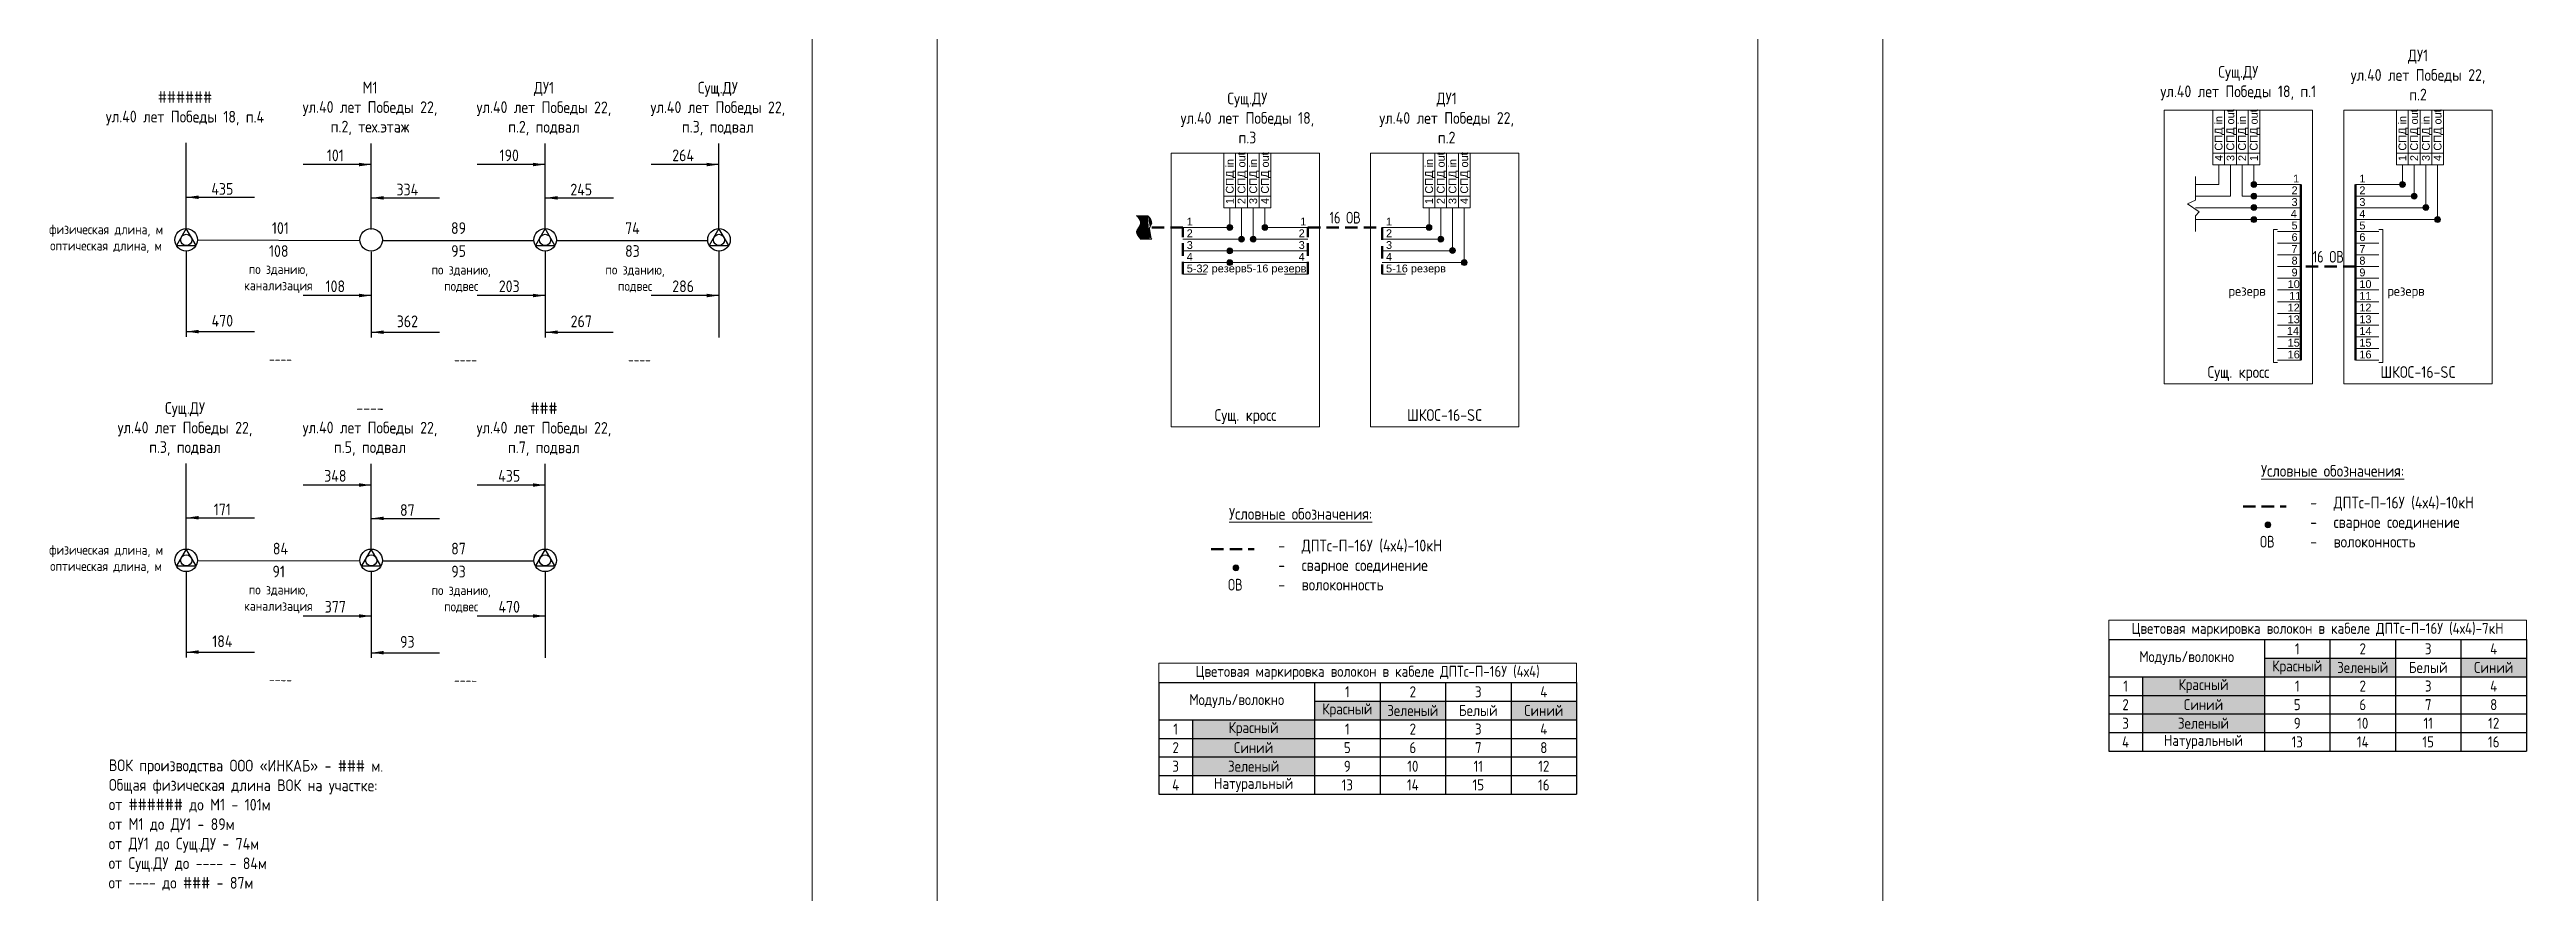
# Model space of a CAD drawing. Header units: millimetres. Extents: x -6680 to 6456, y 1671 to 6150.
# Drawn here: x -2964 to -2330, y 5573 to 5789 of the extents above; entities that cross this region are included whole.
import ezdxf
from ezdxf.enums import TextEntityAlignment as Align

# ---------------------------------------------------------------- set-up
doc = ezdxf.new("R2010")
doc.units = ezdxf.units.MM
doc.linetypes.add('HIDDEN2', pattern=[4.7625, 3.175, -1.5875])
doc.layers.add('ВЭ', color=1, linetype='Continuous')
doc.styles.get("Standard").update_dxf_attribs({"font": 'arial.ttf'})
doc.styles.add('мой', font='GOST_Common.ttf', dxfattribs={"width": 0.9, "height": 3})

msp = doc.modelspace()

# ---------------------------------------------------------------- texts
for s, p in [('СПД in', (-2408.05, 5762.64)), ('СПД out', (-2405.05, 5762.64)), ('СПД in', (-2402.05, 5762.64)), ('СПД out', (-2399.05, 5762.64)), ('СПД in', (-2361, 5762.64)), ('СПД out', (-2358, 5762.64)), ('СПД in', (-2355, 5762.64)), ('СПД out', (-2352, 5762.64)), ('СПД in', (-2661.12, 5751.64)), ('СПД out', (-2658.12, 5751.64)), ('СПД in', (-2655.12, 5751.64)), ('СПД out', (-2652.12, 5751.64)), ('СПД in', (-2610.12, 5751.64)), ('СПД out', (-2607.12, 5751.64)), ('СПД in', (-2604.12, 5751.64)), ('СПД out', (-2601.12, 5751.64)), ('4', (-2408, 5759.98)), ('3', (-2405, 5759.98)), ('2', (-2402, 5759.98)), ('1', (-2399, 5759.98)), ('1', (-2361, 5759.98)), ('2', (-2358, 5759.98)), ('3', (-2355, 5759.98)), ('4', (-2352, 5759.98)), ('1', (-2661.12, 5748.98)), ('2', (-2658.12, 5748.98)), ('3', (-2655.12, 5748.98)), ('4', (-2652.12, 5748.98)), ('1', (-2610.12, 5748.98)), ('2', (-2607.12, 5748.98)), ('3', (-2604.12, 5748.98)), ('4', (-2601.12, 5748.98))]:
    msp.add_text(s, height=2, rotation=90).set_placement(p)
for s, p in [('1', (-2389.98, 5754.5)), ('1', (-2373.02, 5754.5)), ('3', (-2390.38, 5748.5)), ('2', (-2390.38, 5751.5)), ('3', (-2373.02, 5748.5)), ('2', (-2373.02, 5751.5)), ('1', (-2673.14, 5743.5)), ('1', (-2644.09, 5743.5)), ('1', (-2622.14, 5743.5)), ('4', (-2390.58, 5745.5)), ('5', (-2390.38, 5742.5)), ('4', (-2373.02, 5745.5)), ('5', (-2373.02, 5742.5)), ('3', (-2673.14, 5737.5)), ('2', (-2673.14, 5740.5)), ('3', (-2644.49, 5737.5)), ('2', (-2644.49, 5740.5)), ('3', (-2622.14, 5737.5)), ('2', (-2622.14, 5740.5)), ('7', (-2390.4, 5736.5)), ('6', (-2390.38, 5739.5)), ('6', (-2373.02, 5739.5)), ('7', (-2373.02, 5736.5)), ('4', (-2673.14, 5734.5)), ('5-32 резерв', (-2673.14, 5731.5)), ('4', (-2644.49, 5734.5)), ('4', (-2622.14, 5734.5)), ('5-16 резерв', (-2622.14, 5731.5)), ('8', (-2390.38, 5733.5)), ('9', (-2390.38, 5730.5)), ('8', (-2373.02, 5733.5)), ('9', (-2373.02, 5730.5)), ('10', (-2391.38, 5727.5)), ('11', (-2390.98, 5724.5)), ('10', (-2373.02, 5727.5)), ('11', (-2373.02, 5724.5)), ('12', (-2391.38, 5721.5)), ('13', (-2391.38, 5718.5)), ('12', (-2373.02, 5721.5)), ('13', (-2373.02, 5718.5)), ('14', (-2391.58, 5715.5)), ('15', (-2391.38, 5712.5)), ('14', (-2373.02, 5715.5)), ('15', (-2373.02, 5712.5)), ('16', (-2391.38, 5709.5)), ('16', (-2373.02, 5709.5))]:
    msp.add_text(s, height=2).set_placement(p)
at = {"color": 7, "style": 'мой', "width": 0.9}
for s, p in [('101', (-2905.1, 5742.83)), ('89', (-2859.52, 5742.83)), ('74', (-2815.01, 5742.83)), ('108', (-2905.53, 5736.96)), ('95', (-2859.51, 5736.96)), ('83', (-2815.01, 5736.96)), ('84', (-2905.1, 5660.83)), ('87', (-2859.52, 5660.83)), ('91', (-2905.53, 5654.96)), ('93', (-2859.51, 5654.96))]:
    msp.add_text(s, height=3, rotation=359.86157, dxfattribs=at).set_placement(p, align=Align.MIDDLE)
msp.add_text('5-16 резерв', height=2).set_placement((-2642.49, 5731.5), align=Align.RIGHT)
at = {"color": 7, "linetype": 'Continuous', "lineweight": 15, "style": 'мой'}
for p in [(-2406.51, 5725.5), (-2365.86, 5725.5)]:
    msp.add_text('резерв', height=2.5, dxfattribs=at).set_placement(p)
at = {"style": 'мой', "width": 0.9}
for s, p in [('Сущ. кросс', (-2404, 5706)), ('ШКОС-16-SC', (-2358, 5706)), ('Сущ. кросс', (-2658.12, 5695)), ('ШКОС-16-SC', (-2607.12, 5695))]:
    msp.add_text(s, height=3, dxfattribs=at).set_placement(p, align=Align.MIDDLE_CENTER)
at = {"color": 7, "linetype": 'Continuous', "lineweight": 15, "char_height": 3, "style": 'мой'}
for s, insert, width, attachment_point in [('ДУ1\\Pул.40 лет Победы 22, п.2', (-2358, 5775.5), 38, 8), ('Сущ.ДУ\\Pул.40 лет Победы 18, п.1', (-2404, 5775.5), 38, 8), ('Сущ.ДУ\\Pул.40 лет Победы 18, п.3', (-2657.62, 5764.5), 38, 8), ('ДУ1\\Pул.40 лет Победы 22, п.2', (-2606.62, 5764.5), 38, 8), ('{\\LУсловные обозначения:}', (-2398.19, 5682.23), 39.385, 1), ('{\\LУсловные обозначения:}', (-2662.31, 5671.23), 39.385, 1)]:
    msp.add_mtext(s, dxfattribs=dict(at, insert=insert, width=width, attachment_point=attachment_point))
at = {"color": 7, "attachment_point": 5, "style": 'мой'}
for s, width, insert, char_height, rotation in [('######\\Pул.40 лет Победы 18, п.4', 40.3926, (-2929.52, 5773.44), 3, 359.86157), ('М1\\Pул.40 лет Победы 22, п.2, тех.этаж', 40.397, (-2882.17, 5773.44), 3, 359.86157), ('ДУ1\\Pул.40 лет Победы 22, п.2, подвал', 41.2726, (-2837.66, 5773.4), 3, 359.86157), ('Сущ.ДУ\\Pул.40 лет Победы 22, п.3, подвал', 41.2726, (-2793.15, 5773.4), 3, 359.86157), ('физическая длина, м\\Pоптическая длина, м', 53.5734, (-2949.72, 5740.13), 2.5, 359.86157), ('{\\W0.8;16 ОВ\\P }', 12.199, (-2632.62, 5743), 3, 359.86157), ('по зданию, канализация', 18.5294, (-2905.62, 5729.9), 2.5, 359.86157), ('по зданию, подвес', 18.5294, (-2858.84, 5729.9), 2.5, 359.86157), ('по зданию, подвес', 18.5294, (-2814.34, 5729.9), 2.5, 359.86157), ('{\\W0.8;16 ОВ\\P }', 12.199, (-2381, 5733), 3, 359.86157), (' ----', 47.2419, (-2905.76, 5709.29), 2.5, 359.86157), (' ----', 32.6815, (-2858.41, 5709.14), 2.5, 359.86157), (' ----', 32.6815, (-2813.9, 5709.14), 2.5, 359.86157), ('Сущ.ДУ\\Pул.40 лет Победы 22, п.3, подвал', 40.3926, (-2929.52, 5691.44), 3, 359.86157), ('----\\Pул.40 лет Победы 22, п.5, подвал', 40.397, (-2882.17, 5691.44), 3, 359.86157), ('###\\Pул.40 лет Победы 22, п.7, подвал', 41.2726, (-2837.66, 5691.4), 3, 359.86157), ('физическая длина, м\\Pоптическая длина, м', 53.5734, (-2949.72, 5658.13), 2.5, 359.86157), ('{\\W0.8;ОВ\\P }', 12.199, (-2396.59, 5660.09), 3, 0.13843), ('по зданию, канализация', 18.5294, (-2905.62, 5647.9), 2.5, 359.86157), ('по зданию, подвес', 18.5294, (-2858.84, 5647.9), 2.5, 359.86157), ('{\\W0.8;ОВ\\P }', 12.199, (-2660.71, 5649.09), 3, 0.13843), (' ----', 47.2419, (-2905.76, 5627.29), 2.5, 359.86157), (' ----', 32.6815, (-2858.41, 5627.14), 2.5, 359.86157)]:
    msp.add_mtext_dynamic_manual_height_columns(s, width=width, gutter_width=12.5, heights=[0], dxfattribs=dict(at, insert=insert, char_height=char_height, rotation=rotation))
at = {"char_height": 3, "attachment_point": 5, "style": 'мой'}
for s, heights, insert, rotation in [('101 ', [0], (-2891.05, 5761.44), 359.86157), ('190', [0], (-2846.54, 5761.44), 359.86157), ('264', [0], (-2802.03, 5761.44), 359.86157), ('334', [0], (-2872.61, 5752.69), 0.12866), ('245', [0], (-2828.1, 5752.69), 0.12866), ('108', [0], (-2891.05, 5727.94), 359.86157), ('203', [3], (-2846.54, 5727.94), 359.86157), ('286', [3], (-2802.03, 5727.94), 359.86157), ('470', [0], (-2919.96, 5719.12), 0.12866), ('362', [0], (-2872.61, 5718.97), 0.12866), ('267', [0], (-2828.1, 5718.97), 0.12866), ('348', [0], (-2891.05, 5679.44), 359.86157), ('435', [0], (-2846.54, 5679.44), 359.86157), ('87', [0], (-2872.61, 5670.69), 0.12866), ('377', [0], (-2891.05, 5645.94), 359.86157), ('470', [3], (-2846.54, 5645.94), 359.86157), ('184', [0], (-2919.96, 5637.12), 0.12866), ('93', [0], (-2872.61, 5636.97), 0.12866)]:
    msp.add_mtext_dynamic_manual_height_columns(s, width=18.5294, gutter_width=12.5, heights=heights, dxfattribs=dict(at, insert=insert, rotation=rotation))
at = {"char_height": 3, "width": 49.5589, "attachment_point": 5, "rotation": 0.12866, "style": 'мой'}
for s, insert in [('435', (-2919.96, 5752.85)), ('171', (-2919.96, 5670.85))]:
    msp.add_mtext(s, dxfattribs=dict(at, insert=insert))
at = {"color": 7, "char_height": 3, "width": 64.0347, "attachment_point": 1, "style": 'мой'}
for insert in [(-2385.62, 5674.11), (-2649.73, 5663.11)]:
    msp.add_mtext('\\pi-12,l12,t6;-^IДПТс-П-16У (4х4)-10кН\\P-^Iсварное соединение\\P-^Iволоконность', dxfattribs=dict(at, insert=insert))
at = {"color": 7, "insert": (-2949, 5606.89), "char_height": 3, "width": 119.8719, "attachment_point": 1, "rotation": 359.86157, "style": 'мой'}
msp.add_mtext('ВОК производства ООО «ИНКАБ» - ### м.^JОбщая физическая длина ВОК на участке:\\Pот ###### до М1 - 101м\\Pот М1 до ДУ1 - 89м\\Pот ДУ1 до Сущ.ДУ - 74м\\Pот Сущ.ДУ до ---- - 84м\\Pот ---- до ### - 87м', dxfattribs=at)

# ---------------------------------------------------------------- blocks, each defined once
blk = doc.blocks.new('Сварка')
at = {"linetype": 'Continuous', "lineweight": 30, "true_color": 0xffffff}
h = blk.add_hatch(color=7, dxfattribs=at)
h.dxf.hatch_style = 1
h.paths.add_polyline_path([(1, 0, 1), (-1, 0, 1)])
at = {"color": 7, "linetype": 'Continuous', "lineweight": 20}
blk.add_circle((0, 0), 1, dxfattribs=at)
blk = doc.blocks.new('*T175')
at = {"color": 0, "linetype": 'ByBlock', "lineweight": -2, "transparency": 16777216}
blk.add_line((0, -4.95), (106.91, -4.95), dxfattribs=at)
at = {"linetype": 'ByBlock', "lineweight": -2, "transparency": 16777216}
for p, q in [((0, -4.95), (0, -33.53)), ((39.87, -4.95), (39.87, -33.53)), ((56.63, -4.95), (56.63, -33.53)), ((73.39, -4.95), (73.39, -33.53)), ((90.15, -4.95), (90.15, -33.53)), ((106.91, -4.95), (106.91, -33.53)), ((39.87, -9.71), (106.91, -9.71)), ((0, -14.48), (106.91, -14.48)), ((8.65, -14.48), (8.65, -33.53)), ((0, -19.24), (106.91, -19.24)), ((0, -24), (106.91, -24)), ((0, -28.77), (106.91, -28.77)), ((0, -33.53), (106.91, -33.53))]:
    blk.add_line(p, q, dxfattribs=at)
at = {"color": 1, "linetype": 'Continuous', "true_color": 0xff0000, "transparency": 16777216}
for points in [[(39.87, -9.71), (39.87, -14.48), (56.63, -9.71), (56.63, -14.48)], [(8.65, -14.48), (8.65, -19.24), (39.87, -14.48), (39.87, -19.24)]]:
    blk.add_solid(points, dxfattribs=at)
at = {"color": 3, "linetype": 'Continuous', "true_color": 0x00ff00, "transparency": 16777216}
for points in [[(56.63, -9.71), (56.63, -14.48), (73.39, -9.71), (73.39, -14.48)], [(8.65, -24), (8.65, -28.77), (39.87, -24), (39.87, -28.77)]]:
    blk.add_solid(points, dxfattribs=at)
at = {"color": 150, "linetype": 'Continuous', "true_color": 0x3399ff, "transparency": 16777216}
for points in [[(90.15, -9.71), (90.15, -14.48), (106.91, -9.71), (106.91, -14.48)], [(8.65, -19.24), (8.65, -24), (39.87, -19.24), (39.87, -24)]]:
    blk.add_solid(points, dxfattribs=at)
at = {"layer": 'Defpoints', "color": 8, "linetype": 'ByBlock', "lineweight": 0, "transparency": 16777216}
for p, q in [((0, 0), (106.91, 0)), ((0, 0), (0, -4.95)), ((106.91, 0), (106.91, -4.95))]:
    blk.add_line(p, q, dxfattribs=at)
at = {"color": 0, "linetype": 'Continuous', "lineweight": 15, "transparency": 16777216, "char_height": 2.8222, "attachment_point": 5, "style": 'мой'}
for s, insert, width in [('Цветовая маркировка волокон в кабеле ДПТс-П-16У (4х4)', (53.46, -2.48), 103.9133), ('{\\fGOST Common|b0|i0|c0;1', (48.25, -7.33), 13.7606), ('{\\fGOST Common|b0|i0|c0;2', (65.01, -7.33), 13.7606), ('{\\fGOST Common|b0|i0|c0;3', (81.77, -7.33), 13.7606), ('{\\fGOST Common|b0|i0|c0;4', (98.53, -7.33), 13.7606), ('{\\fGOST Common|b0|i0|c0;Модуль/волокно', (19.94, -9.71), 36.8711), ('{\\fGOST Common|b0|i0|c0;Красный', (48.25, -12.1), 13.7606), ('{\\fGOST Common|b0|i0|c0;Зеленый', (65.01, -12.1), 13.7606), ('{\\fGOST Common|b0|i0|c0;Белый', (81.77, -12.1), 13.7606), ('{\\fGOST Common|b0|i0|c0;Синий', (98.53, -12.1), 13.7606), ('{\\fGOST Common|b0|i0|c0;1', (4.32, -16.86), 5.6467), ('{\\fGOST Common|b0|i0|c0;Красный', (24.26, -16.86), 28.2244), ('{\\fGOST Common|b0|i0|c0;1', (48.25, -16.86), 13.7606), ('{\\fGOST Common|b0|i0|c0;2', (65.01, -16.86), 13.7606), ('{\\fGOST Common|b0|i0|c0;3', (81.77, -16.86), 13.7606), ('{\\fGOST Common|b0|i0|c0;4', (98.53, -16.86), 13.7606), ('{\\fGOST Common|b0|i0|c0;3', (4.32, -26.38), 5.6467), ('{\\fGOST Common|b0|i0|c0;2', (4.32, -21.62), 5.6467), ('{\\fGOST Common|b0|i0|c0;Зеленый', (24.26, -26.38), 28.2244), ('{\\fGOST Common|b0|i0|c0;Синий', (24.26, -21.62), 28.2244), ('{\\fGOST Common|b0|i0|c0;9', (48.25, -26.38), 13.7606), ('{\\fGOST Common|b0|i0|c0;5', (48.25, -21.62), 13.7606), ('{\\fGOST Common|b0|i0|c0;10', (65.01, -26.38), 13.7606), ('{\\fGOST Common|b0|i0|c0;6', (65.01, -21.62), 13.7606), ('{\\fGOST Common|b0|i0|c0;11', (81.77, -26.38), 13.7606), ('{\\fGOST Common|b0|i0|c0;7', (81.77, -21.62), 13.7606), ('{\\fGOST Common|b0|i0|c0;12', (98.53, -26.38), 13.7606), ('{\\fGOST Common|b0|i0|c0;8', (98.53, -21.62), 13.7606), ('{\\fGOST Common|b0|i0|c0;4', (4.32, -31.15), 5.6467), ('{\\fGOST Common|b0|i0|c0;Натуральный', (24.26, -31.15), 28.2244), ('{\\fGOST Common|b0|i0|c0;13', (48.25, -31.15), 13.7606), ('{\\fGOST Common|b0|i0|c0;14', (65.01, -31.15), 13.7606), ('{\\fGOST Common|b0|i0|c0;15', (81.77, -31.15), 13.7606), ('{\\fGOST Common|b0|i0|c0;16', (98.53, -31.15), 13.7606)]:
    blk.add_mtext(s, dxfattribs=dict(at, insert=insert, width=width))
blk = doc.blocks.new('*U160')
at = {"color": 7, "lineweight": 20}
blk.add_lwpolyline([(-10, 0), (-7, 0)], dxfattribs=at)
blk = doc.blocks.new('*U161')
at = {"color": 0, "linetype": 'ByBlock', "lineweight": -2, "transparency": 16777216}
for p in [(0, 0), (0, -3), (0, -6), (0, -9)]:
    blk.add_blockref('*U160', p, dxfattribs=at)
blk = doc.blocks.new('*U162')
at = {"color": 7, "lineweight": 20}
blk.add_lwpolyline([(-13, 0), (-7, 0)], dxfattribs=at)
blk = doc.blocks.new('*U163')
at = {"color": 0, "linetype": 'ByBlock', "lineweight": -2, "transparency": 16777216}
for p in [(0, 0), (0, -3), (0, -6), (0, -9), (0, -12)]:
    blk.add_blockref('*U162', p, dxfattribs=at)
blk = doc.blocks.new('*U158')
at = {"color": 7, "lineweight": 20}
for points in [[(-1.5, -3.5), (1.5, -3.5), (1.5, 7.5), (-1.5, 7.5)], [(-1.5, -6.5), (1.5, -6.5), (1.5, -3.5), (-1.5, -3.5)]]:
    blk.add_lwpolyline(points, close=True, dxfattribs=at)
blk = doc.blocks.new('*U159')
at = {"color": 0, "linetype": 'ByBlock', "lineweight": -2, "transparency": 16777216}
for p in [(0, 0), (3, 0), (6, 0), (9, 0)]:
    blk.add_blockref('*U158', p, dxfattribs=at)
blk = doc.blocks.new('*U166')
at = {"color": 7, "lineweight": 20}
blk.add_lwpolyline([(-10, 0), (-7, 0)], dxfattribs=at)
blk = doc.blocks.new('*U167')
at = {"color": 0, "linetype": 'ByBlock', "lineweight": -2, "transparency": 16777216}
for p in [(0, 0), (0, -3), (0, -6), (0, -9)]:
    blk.add_blockref('*U166', p, dxfattribs=at)
blk = doc.blocks.new('*U168')
at = {"color": 7, "lineweight": 20}
blk.add_lwpolyline([(-13, 0), (-7, 0)], dxfattribs=at)
blk = doc.blocks.new('*U169')
at = {"color": 0, "linetype": 'ByBlock', "lineweight": -2, "transparency": 16777216}
for p in [(0, 0), (0, -3), (0, -6), (0, -9), (0, -12)]:
    blk.add_blockref('*U168', p, dxfattribs=at)
blk = doc.blocks.new('*U164')
at = {"color": 7, "lineweight": 20}
for points in [[(-1.5, -3.5), (1.5, -3.5), (1.5, 7.5), (-1.5, 7.5)], [(-1.5, -6.5), (1.5, -6.5), (1.5, -3.5), (-1.5, -3.5)]]:
    blk.add_lwpolyline(points, close=True, dxfattribs=at)
blk = doc.blocks.new('*U165')
at = {"color": 0, "linetype": 'ByBlock', "lineweight": -2, "transparency": 16777216}
for p in [(0, 0), (3, 0), (6, 0), (9, 0)]:
    blk.add_blockref('*U164', p, dxfattribs=at)
blk = doc.blocks.new('*U170')
at = {"color": 7, "lineweight": 20}
blk.add_lwpolyline([(-13, 0), (-7, 0)], dxfattribs=at)
blk = doc.blocks.new('*U171')
at = {"color": 0, "linetype": 'ByBlock', "lineweight": -2, "transparency": 16777216}
for p in [(0, 0), (0, -3), (0, -6), (0, -9), (0, -12)]:
    blk.add_blockref('*U170', p, dxfattribs=at)
blk = doc.blocks.new('*U130')
at = {"linetype": 'Continuous', "lineweight": 20, "true_color": 0xffffff}
h = blk.add_hatch(color=7, dxfattribs=at)
h.dxf.hatch_style = 1
edge = h.paths.add_edge_path()
edge.add_spline(control_points=[(6, -1), (5.33, -0.44), (4, 0.67), (2, -1.67), (0.67, -0.56), (0, 0)], knot_values=[0, 0, 0, 0, 2.236068, 4.472136, 6.708204, 6.708204, 6.708204, 6.708204], degree=3, periodic=0)
edge.add_line((6, -0.5), (6, 2))
edge.add_spline(control_points=[(6, 2), (5.33, 2.56), (4, 3.67), (2, 1.33), (0.67, 2.44), (0, 3)], knot_values=[0, 0, 0, 0, 2.236068, 4.472136, 6.708204, 6.708204, 6.708204, 6.708204], degree=3, periodic=0)
edge.add_line((0, 3), (0, 0))
at = {"color": 7, "linetype": 'Continuous', "lineweight": 20, "true_color": 0xffffff}
for points in [[(0, 3), (0, 3), (0, 0)], [(6, 2), (6, 2), (6, -1)]]:
    blk.add_lwpolyline(points, dxfattribs=at)
at = {"color": 7, "linetype": 'Continuous', "lineweight": 20}
blk.add_spline([(0, 0), (2, -1), (4, 0), (6, -1)], degree=3, dxfattribs=at)
blk = doc.blocks.new('*U135')
at = {"color": 7, "lineweight": 20}
blk.add_lwpolyline([(-10, 0), (-7, 0)], dxfattribs=at)
blk = doc.blocks.new('*U147')
at = {"color": 0, "linetype": 'ByBlock', "lineweight": -2, "transparency": 16777216}
for p in [(0, 0), (0, -3), (0, -6), (0, -9)]:
    blk.add_blockref('*U135', p, dxfattribs=at)
blk = doc.blocks.new('*U148')
at = {"color": 7, "lineweight": 20}
for points in [[(-1.5, -3.5), (1.5, -3.5), (1.5, 7.5), (-1.5, 7.5)], [(-1.5, -6.5), (1.5, -6.5), (1.5, -3.5), (-1.5, -3.5)]]:
    blk.add_lwpolyline(points, close=True, dxfattribs=at)
blk = doc.blocks.new('*U149')
at = {"color": 0, "linetype": 'ByBlock', "lineweight": -2, "transparency": 16777216}
for p in [(0, 0), (3, 0), (6, 0), (9, 0)]:
    blk.add_blockref('*U148', p, dxfattribs=at)
blk = doc.blocks.new('*U150')
at = {"color": 7, "lineweight": 20}
blk.add_lwpolyline([(-13, 0), (-7, 0)], dxfattribs=at)
blk = doc.blocks.new('*U151')
at = {"color": 0, "linetype": 'ByBlock', "lineweight": -2, "transparency": 16777216}
for p in [(0, 0), (0, -3), (0, -6), (0, -9), (0, -12), (0, -15), (0, -18), (0, -21), (0, -24), (0, -27), (0, -30), (0, -33), (0, -36), (0, -39), (0, -42), (0, -45)]:
    blk.add_blockref('*U150', p, dxfattribs=at)
blk = doc.blocks.new('*U157')
at = {"color": 7, "lineweight": 20}
blk.add_lwpolyline([(-10, 0), (-7, 0)], dxfattribs=at)
blk = doc.blocks.new('*U152')
at = {"color": 0, "linetype": 'ByBlock', "lineweight": -2, "transparency": 16777216}
for p in [(0, 0), (0, -3), (0, -6), (0, -9)]:
    blk.add_blockref('*U157', p, dxfattribs=at)
blk = doc.blocks.new('*U153')
at = {"color": 7, "lineweight": 20}
for points in [[(-1.5, -3.5), (1.5, -3.5), (1.5, 7.5), (-1.5, 7.5)], [(-1.5, -6.5), (1.5, -6.5), (1.5, -3.5), (-1.5, -3.5)]]:
    blk.add_lwpolyline(points, close=True, dxfattribs=at)
blk = doc.blocks.new('*U154')
at = {"color": 0, "linetype": 'ByBlock', "lineweight": -2, "transparency": 16777216}
for p in [(0, 0), (3, 0), (6, 0), (9, 0)]:
    blk.add_blockref('*U153', p, dxfattribs=at)
blk = doc.blocks.new('*U155')
at = {"color": 7, "lineweight": 20}
blk.add_lwpolyline([(-13, 0), (-7, 0)], dxfattribs=at)
blk = doc.blocks.new('*U156')
at = {"color": 0, "linetype": 'ByBlock', "lineweight": -2, "transparency": 16777216}
for p in [(0, 0), (0, -3), (0, -6), (0, -9), (0, -12), (0, -15), (0, -18), (0, -21), (0, -24), (0, -27), (0, -30), (0, -33), (0, -36), (0, -39), (0, -42), (0, -45)]:
    blk.add_blockref('*U155', p, dxfattribs=at)
blk = doc.blocks.new('*T176')
at = {"color": 0, "linetype": 'ByBlock', "lineweight": -2, "transparency": 16777216}
blk.add_line((0, -4.95), (106.91, -4.95), dxfattribs=at)
at = {"linetype": 'ByBlock', "lineweight": -2, "transparency": 16777216}
for p, q in [((0, -4.95), (0, -33.53)), ((39.87, -4.95), (39.87, -33.53)), ((56.63, -4.95), (56.63, -33.53)), ((73.39, -4.95), (73.39, -33.53)), ((90.15, -4.95), (90.15, -33.53)), ((106.91, -4.95), (106.91, -33.53)), ((39.87, -9.71), (106.91, -9.71)), ((0, -14.48), (106.91, -14.48)), ((8.65, -14.48), (8.65, -33.53)), ((0, -19.24), (106.91, -19.24)), ((0, -24), (106.91, -24)), ((0, -28.77), (106.91, -28.77)), ((0, -33.53), (106.91, -33.53))]:
    blk.add_line(p, q, dxfattribs=at)
at = {"color": 1, "linetype": 'Continuous', "true_color": 0xff0000, "transparency": 16777216}
for points in [[(39.87, -9.71), (39.87, -14.48), (56.63, -9.71), (56.63, -14.48)], [(8.65, -14.48), (8.65, -19.24), (39.87, -14.48), (39.87, -19.24)]]:
    blk.add_solid(points, dxfattribs=at)
at = {"color": 3, "linetype": 'Continuous', "true_color": 0x00ff00, "transparency": 16777216}
for points in [[(56.63, -9.71), (56.63, -14.48), (73.39, -9.71), (73.39, -14.48)], [(8.65, -24), (8.65, -28.77), (39.87, -24), (39.87, -28.77)]]:
    blk.add_solid(points, dxfattribs=at)
at = {"color": 150, "linetype": 'Continuous', "true_color": 0x3399ff, "transparency": 16777216}
for points in [[(90.15, -9.71), (90.15, -14.48), (106.91, -9.71), (106.91, -14.48)], [(8.65, -19.24), (8.65, -24), (39.87, -19.24), (39.87, -24)]]:
    blk.add_solid(points, dxfattribs=at)
at = {"layer": 'Defpoints', "color": 8, "linetype": 'ByBlock', "lineweight": 0, "transparency": 16777216}
for p, q in [((0, 0), (106.91, 0)), ((0, 0), (0, -4.95)), ((106.91, 0), (106.91, -4.95))]:
    blk.add_line(p, q, dxfattribs=at)
at = {"color": 0, "linetype": 'Continuous', "lineweight": 15, "transparency": 16777216, "char_height": 2.8222, "attachment_point": 5, "style": 'мой'}
for s, insert, width in [('{\\fGOST Common|b0|i0|c0;Цветовая маркировка волокон в кабеле ДПТс-П-16У (4х4)-7кН', (53.46, -2.48), 103.9133), ('{\\fGOST Common|b0|i0|c0;1', (48.25, -7.33), 13.7606), ('{\\fGOST Common|b0|i0|c0;2', (65.01, -7.33), 13.7606), ('{\\fGOST Common|b0|i0|c0;3', (81.77, -7.33), 13.7606), ('{\\fGOST Common|b0|i0|c0;4', (98.53, -7.33), 13.7606), ('{\\fGOST Common|b0|i0|c0;Модуль/волокно', (19.94, -9.71), 36.8711), ('{\\fGOST Common|b0|i0|c0;Красный', (48.25, -12.1), 13.7606), ('{\\fGOST Common|b0|i0|c0;Зеленый', (65.01, -12.1), 13.7606), ('{\\fGOST Common|b0|i0|c0;Белый', (81.77, -12.1), 13.7606), ('{\\fGOST Common|b0|i0|c0;Синий', (98.53, -12.1), 13.7606), ('{\\fGOST Common|b0|i0|c0;1', (4.32, -16.86), 5.6467), ('{\\fGOST Common|b0|i0|c0;Красный', (24.26, -16.86), 28.2244), ('{\\fGOST Common|b0|i0|c0;1', (48.25, -16.86), 13.7606), ('{\\fGOST Common|b0|i0|c0;2', (65.01, -16.86), 13.7606), ('{\\fGOST Common|b0|i0|c0;3', (81.77, -16.86), 13.7606), ('{\\fGOST Common|b0|i0|c0;4', (98.53, -16.86), 13.7606), ('{\\fGOST Common|b0|i0|c0;3', (4.32, -26.38), 5.6467), ('{\\fGOST Common|b0|i0|c0;2', (4.32, -21.62), 5.6467), ('{\\fGOST Common|b0|i0|c0;Зеленый', (24.26, -26.38), 28.2244), ('{\\fGOST Common|b0|i0|c0;Синий', (24.26, -21.62), 28.2244), ('{\\fGOST Common|b0|i0|c0;9', (48.25, -26.38), 13.7606), ('{\\fGOST Common|b0|i0|c0;5', (48.25, -21.62), 13.7606), ('{\\fGOST Common|b0|i0|c0;10', (65.01, -26.38), 13.7606), ('{\\fGOST Common|b0|i0|c0;6', (65.01, -21.62), 13.7606), ('{\\fGOST Common|b0|i0|c0;11', (81.77, -26.38), 13.7606), ('{\\fGOST Common|b0|i0|c0;7', (81.77, -21.62), 13.7606), ('{\\fGOST Common|b0|i0|c0;12', (98.53, -26.38), 13.7606), ('{\\fGOST Common|b0|i0|c0;8', (98.53, -21.62), 13.7606), ('{\\fGOST Common|b0|i0|c0;4', (4.32, -31.15), 5.6467), ('{\\fGOST Common|b0|i0|c0;Натуральный', (24.26, -31.15), 28.2244), ('{\\fGOST Common|b0|i0|c0;13', (48.25, -31.15), 13.7606), ('{\\fGOST Common|b0|i0|c0;14', (65.01, -31.15), 13.7606), ('{\\fGOST Common|b0|i0|c0;15', (81.77, -31.15), 13.7606), ('{\\fGOST Common|b0|i0|c0;16', (98.53, -31.15), 13.7606)]:
    blk.add_mtext(s, dxfattribs=dict(at, insert=insert, width=width))
blk = doc.blocks.new('*U221')
at = {"layer": 'ВЭ', "color": 250, "linetype": 'ByBlock', "lineweight": 18}
blk.add_lwpolyline([(-105, -148.5), (105, -148.5), (105, 148.5), (-105, 148.5), (-105, -148.5)], dxfattribs=at)
blk = doc.blocks.new('*U222')
at = {"layer": 'Defpoints', "color": 0, "linetype": 'ByBlock', "lineweight": -2, "transparency": 16777216}
for p in [(0, 0), (242, 0), (484, 0), (726, 0), (968, 0), (1210, 0), (1452, 0), (1694, 0), (1936, 0), (2178, 0), (2420, 0), (2662, 0), (2904, 0), (3146, 0), (3388, 0), (3630, 0), (3872, 0), (4114, 0), (4356, 0), (4598, 0), (0, -329), (242, -329), (484, -329), (726, -329), (968, -329), (1210, -329), (1452, -329), (1694, -329), (1936, -329), (2178, -329), (2420, -329), (2662, -329), (2904, -329), (3146, -329), (3388, -329), (3630, -329), (3872, -329), (4114, -329), (4356, -329), (4598, -329), (0, -658), (242, -658), (484, -658), (726, -658), (968, -658), (1210, -658), (1452, -658), (1694, -658), (1936, -658), (2178, -658), (2420, -658), (2662, -658), (2904, -658), (3146, -658), (3388, -658), (3630, -658), (3872, -658), (4114, -658), (4356, -658), (4598, -658), (0, -987), (242, -987), (484, -987), (726, -987), (968, -987), (1210, -987), (1452, -987), (1694, -987), (1936, -987), (2178, -987), (2420, -987), (2662, -987), (2904, -987), (3146, -987), (3388, -987), (3630, -987), (3872, -987), (4114, -987), (4356, -987), (4598, -987), (0, -1316), (242, -1316), (484, -1316), (726, -1316), (968, -1316), (1210, -1316), (1452, -1316), (1694, -1316), (1936, -1316), (2178, -1316), (2420, -1316), (2662, -1316), (2904, -1316), (3146, -1316), (3388, -1316), (3630, -1316), (3872, -1316), (4114, -1316), (4356, -1316), (4598, -1316), (0, -1645), (242, -1645), (484, -1645), (726, -1645), (968, -1645), (1210, -1645), (1452, -1645), (1694, -1645), (1936, -1645), (2178, -1645), (2420, -1645), (2662, -1645), (2904, -1645), (3146, -1645), (3388, -1645), (3630, -1645), (3872, -1645), (4114, -1645), (4356, -1645), (4598, -1645), (0, -1974), (242, -1974), (484, -1974), (726, -1974), (968, -1974), (1210, -1974), (1452, -1974), (1694, -1974), (1936, -1974), (2178, -1974), (2420, -1974), (2662, -1974), (2904, -1974), (3146, -1974), (3388, -1974), (3630, -1974), (3872, -1974), (4114, -1974), (4356, -1974), (4598, -1974)]:
    blk.add_blockref('*U221', p, dxfattribs=at)

# ---------------------------------------------------------------- linework, layer by layer
for p, q in [((-2881.86, 5759.09), (-2899.27, 5759.09)), ((-2837.35, 5759.09), (-2854.76, 5759.09)), ((-2792.85, 5759.09), (-2810.25, 5759.09)), ((-2929.15, 5750.72), (-2911.75, 5750.71)), ((-2881.8, 5750.56), (-2864.4, 5750.56)), ((-2837.29, 5750.56), (-2819.89, 5750.56)), ((-2881.86, 5725.58), (-2899.27, 5725.58)), ((-2837.35, 5725.58), (-2854.76, 5725.58)), ((-2792.85, 5725.58), (-2810.25, 5725.58)), ((-2929.16, 5716.35), (-2911.76, 5716.34)), ((-2881.81, 5716.19), (-2864.41, 5716.19)), ((-2837.3, 5716.19), (-2819.9, 5716.19)), ((-2881.86, 5677.09), (-2899.27, 5677.09)), ((-2837.35, 5677.09), (-2854.76, 5677.09)), ((-2929.15, 5668.72), (-2911.75, 5668.71)), ((-2881.8, 5668.56), (-2864.4, 5668.56)), ((-2881.86, 5643.58), (-2899.27, 5643.58)), ((-2837.35, 5643.58), (-2854.76, 5643.58)), ((-2929.16, 5634.35), (-2911.76, 5634.34)), ((-2881.81, 5634.19), (-2864.41, 5634.19))]:
    msp.add_line(p, q)
at = {"color": 7, "lineweight": 20}
for points in [[(-2423, 5773), (-2385, 5773), (-2385, 5703), (-2423, 5703)], [(-2377, 5773), (-2339, 5773), (-2339, 5703), (-2377, 5703)], [(-2677.12, 5762), (-2639.12, 5762), (-2639.12, 5692), (-2677.12, 5692)], [(-2626.12, 5762), (-2588.12, 5762), (-2588.12, 5692), (-2626.12, 5692)]]:
    msp.add_lwpolyline(points, close=True, dxfattribs=at)
for points in [[(-2929.21, 5742.67), (-2929.21, 5764.64)], [(-2929.21, 5742.51), (-2929.21, 5764.49)], [(-2881.86, 5742.51), (-2881.86, 5764.49)], [(-2837.37, 5742.69), (-2837.35, 5764.49)], [(-2792.86, 5742.69), (-2792.85, 5764.49)], [(-2926.32, 5739.81), (-2884.76, 5739.66)], [(-2878.97, 5739.66), (-2840.24, 5739.66)], [(-2834.46, 5739.66), (-2795.73, 5739.66)], [(-2929.21, 5736.93), (-2929.21, 5714.99)], [(-2881.86, 5736.77), (-2881.86, 5714.84)], [(-2837.35, 5736.93), (-2837.35, 5714.84)], [(-2792.85, 5736.93), (-2792.85, 5714.84)], [(-2929.21, 5660.67), (-2929.21, 5682.64)], [(-2929.21, 5660.51), (-2929.21, 5682.49)], [(-2881.86, 5660.51), (-2881.86, 5682.49)], [(-2837.37, 5660.69), (-2837.35, 5682.49)], [(-2929.21, 5654.93), (-2929.21, 5632.99)], [(-2926.32, 5657.81), (-2884.76, 5657.66)], [(-2881.86, 5654.77), (-2881.86, 5632.84)], [(-2878.97, 5657.66), (-2840.24, 5657.66)], [(-2837.35, 5654.93), (-2837.35, 5632.84)]]:
    msp.add_lwpolyline(points)
at = {"linetype": 'ByBlock'}
for points in [[(-2881.86, 5759.09, 0, 0.9, 0), (-2884.99, 5759.09, 0.9, 0.9, 0)], [(-2837.35, 5759.09, 0, 0.9, 0), (-2840.48, 5759.09, 0.9, 0.9, 0)], [(-2792.85, 5759.09, 0, 0.9, 0), (-2795.98, 5759.09, 0.9, 0.9, 0)], [(-2929.15, 5750.72, 0, 0.9, 0), (-2926.02, 5750.72, 0.9, 0.9, 0)], [(-2881.8, 5750.56, 0, 0.9, 0), (-2878.67, 5750.56, 0.9, 0.9, 0)], [(-2837.29, 5750.56, 0, 0.9, 0), (-2834.16, 5750.56, 0.9, 0.9, 0)], [(-2881.86, 5725.58, 0, 0.9, 0), (-2884.99, 5725.58, 0.9, 0.9, 0)], [(-2837.35, 5725.58, 0, 0.9, 0), (-2840.48, 5725.58, 0.9, 0.9, 0)], [(-2792.85, 5725.58, 0, 0.9, 0), (-2795.98, 5725.58, 0.9, 0.9, 0)], [(-2929.16, 5716.35, 0, 0.9, 0), (-2926.03, 5716.35, 0.9, 0.9, 0)], [(-2881.81, 5716.19, 0, 0.9, 0), (-2878.68, 5716.19, 0.9, 0.9, 0)], [(-2837.3, 5716.19, 0, 0.9, 0), (-2834.17, 5716.19, 0.9, 0.9, 0)], [(-2881.86, 5677.09, 0, 0.9, 0), (-2884.99, 5677.09, 0.9, 0.9, 0)], [(-2837.35, 5677.09, 0, 0.9, 0), (-2840.48, 5677.09, 0.9, 0.9, 0)], [(-2929.15, 5668.72, 0, 0.9, 0), (-2926.02, 5668.72, 0.9, 0.9, 0)], [(-2881.8, 5668.56, 0, 0.9, 0), (-2878.67, 5668.56, 0.9, 0.9, 0)], [(-2881.86, 5643.58, 0, 0.9, 0), (-2884.99, 5643.58, 0.9, 0.9, 0)], [(-2837.35, 5643.58, 0, 0.9, 0), (-2840.48, 5643.58, 0.9, 0.9, 0)], [(-2929.16, 5634.35, 0, 0.9, 0), (-2926.03, 5634.35, 0.9, 0.9, 0)], [(-2881.81, 5634.19, 0, 0.9, 0), (-2878.68, 5634.19, 0.9, 0.9, 0)]]:
    msp.add_lwpolyline(points, format="xyseb", dxfattribs=at)
at = {"color": 7, "linetype": 'Continuous', "lineweight": 20}
for points in [[(-2415, 5756), (-2415, 5750), (-2417, 5749), (-2414, 5747), (-2415, 5746), (-2415, 5742)], [(-2668.12, 5737), (-2648.12, 5737)], [(-2668.12, 5734), (-2648.12, 5734)]]:
    msp.add_lwpolyline(points, dxfattribs=at)
at = {"color": 7, "linetype": 'Continuous', "lineweight": 15}
for points in [[(-2409, 5756), (-2409, 5754), (-2415, 5754)], [(-2406, 5756), (-2406, 5751), (-2415, 5751)], [(-2403, 5756), (-2403, 5751), (-2394, 5751)], [(-2400, 5756), (-2400, 5754), (-2394, 5754)], [(-2362, 5756), (-2362, 5754), (-2368, 5754)], [(-2359, 5756), (-2359, 5751), (-2368, 5751)], [(-2368, 5748), (-2356, 5748), (-2356, 5756)], [(-2353, 5756), (-2353, 5745), (-2368, 5745)], [(-2662.12, 5745), (-2662.12, 5743), (-2668.12, 5743)], [(-2659.12, 5745), (-2659.12, 5740), (-2668.12, 5740)], [(-2648.12, 5740), (-2656.12, 5740), (-2656.12, 5745)], [(-2653.12, 5745), (-2653.12, 5743), (-2648.12, 5743)], [(-2611.12, 5745), (-2611.12, 5743), (-2617.12, 5743)], [(-2608.12, 5745), (-2608.12, 5740), (-2617.12, 5740)], [(-2617.12, 5737), (-2605.12, 5737), (-2605.12, 5745)], [(-2602.12, 5745), (-2602.12, 5734), (-2617.12, 5734)], [(-2394, 5748), (-2406, 5748), (-2415, 5748)], [(-2415, 5745), (-2409, 5745), (-2394, 5745)]]:
    msp.add_lwpolyline(points, dxfattribs=at)
at = {"color": 7, "lineweight": 50}
for points in [[(-2388, 5754), (-2388, 5709)], [(-2374, 5754), (-2374, 5709)]]:
    msp.add_lwpolyline(points, dxfattribs=at)
for points in [[(-2931.7, 5738.38), (-2926.7, 5738.38), (-2929.23, 5742.69)], [(-2839.85, 5738.38), (-2834.85, 5738.38), (-2837.37, 5742.69)], [(-2795.34, 5738.38), (-2790.34, 5738.38), (-2792.86, 5742.69)], [(-2931.7, 5656.38), (-2926.7, 5656.38), (-2929.23, 5660.69)], [(-2884.36, 5656.38), (-2879.36, 5656.38), (-2881.88, 5660.69)], [(-2839.85, 5656.38), (-2834.85, 5656.38), (-2837.37, 5660.69)]]:
    msp.add_lwpolyline(points, close=True)
at = {"color": 5, "linetype": 'HIDDEN2', "lineweight": 50}
for points in [[(-2674.12, 5731), (-2674.12, 5743), (-2684.12, 5743)], [(-2642.12, 5731), (-2642.12, 5743), (-2623.12, 5743), (-2623.12, 5731)], [(-2374, 5733), (-2388, 5733)], [(-2402.79, 5671.64), (-2391.79, 5671.64)], [(-2666.91, 5660.64), (-2655.91, 5660.64)]]:
    msp.add_lwpolyline(points, dxfattribs=at)
at = {"color": 7, "lineweight": 20}
for points in [[(-2394, 5742.5), (-2395, 5742.5), (-2395, 5708.47), (-2394, 5708.47)], [(-2368, 5742.5), (-2367, 5742.5), (-2367, 5708.47), (-2368, 5708.47)]]:
    msp.add_lwpolyline(points, dxfattribs=at)
for centre, radius in [((-2929.21, 5739.82), 2.89), ((-2929.21, 5739.82), 1.44), ((-2881.86, 5739.82), 2.89), ((-2837.35, 5739.82), 2.89), ((-2837.35, 5739.82), 1.44), ((-2792.85, 5739.82), 2.89), ((-2792.85, 5739.82), 1.44), ((-2929.21, 5657.82), 2.89), ((-2929.21, 5657.82), 1.44), ((-2881.86, 5657.82), 2.89), ((-2881.86, 5657.82), 1.44), ((-2837.35, 5657.82), 2.89), ((-2837.35, 5657.82), 1.44)]:
    msp.add_circle(centre, radius)

# ---------------------------------------------------------------- block references
at = {"color": 7, "linetype": 'Continuous', "lineweight": 15, "xscale": -1}
msp.add_blockref('*U154', (-2400, 5765.5), dxfattribs=at)
at = {"color": 7, "linetype": 'Continuous', "lineweight": 15}
for name, p in [('*U149', (-2362, 5765.5)), ('*U159', (-2662.12, 5754.5)), ('*U165', (-2611.12, 5754.5))]:
    msp.add_blockref(name, p, dxfattribs=at)
at = {"color": 7, "lineweight": 20, "xscale": -1, "rotation": 270}
msp.add_blockref('*U152', (-2400, 5766), dxfattribs=at)
at = {"color": 7, "lineweight": 20, "rotation": 90}
for name, p in [('*U147', (-2362, 5766)), ('*U161', (-2662.12, 5755)), ('*U167', (-2611.12, 5755))]:
    msp.add_blockref(name, p, dxfattribs=at)
at = {"color": 7, "lineweight": 20, "yscale": 0.75, "zscale": 0.75}
for p, xscale in [((-2400, 5754), -0.75), ((-2400, 5751), -0.75), ((-2362, 5754), 0.75), ((-2359, 5751), 0.75), ((-2662.12, 5743), 0.75), ((-2653.12, 5743), 0.75), ((-2611.12, 5743), 0.75), ((-2400, 5748.1), -0.75), ((-2400, 5745), -0.75), ((-2356, 5748.1), 0.75), ((-2353, 5745), 0.75), ((-2662.12, 5737), 0.75), ((-2659.12, 5740), 0.75), ((-2656.12, 5740), 0.75), ((-2608.12, 5740), 0.75), ((-2605.12, 5737.1), 0.75), ((-2662.12, 5734), 0.75), ((-2602.12, 5734), 0.75), ((-2396.42, 5666.91), 0.75), ((-2660.54, 5655.91), 0.75)]:
    msp.add_blockref('Сварка', p, dxfattribs=dict(at, xscale=xscale))
at = {"color": 7, "lineweight": 20, "xscale": -1}
for name, p in [('*U156', (-2401, 5754)), ('*U171', (-2655.12, 5743))]:
    msp.add_blockref(name, p, dxfattribs=at)
at = {"color": 7, "lineweight": 20}
for name, p in [('*U151', (-2361, 5754)), ('*U163', (-2661.12, 5743)), ('*U169', (-2610.12, 5743))]:
    msp.add_blockref(name, p, dxfattribs=at)
at = {"color": 7, "linetype": 'Continuous', "lineweight": 20, "xscale": -1, "rotation": 90.00000000000007}
msp.add_blockref('*U130', (-2683.1, 5746), dxfattribs=at)
for name, p in [('*T176', (-2437.17, 5642.52)), ('*T175', (-2680.29, 5631.52))]:
    msp.add_blockref(name, p)
at = {"layer": 'Defpoints'}
msp.add_blockref('*U222', (-3358, 6001.5), dxfattribs=at)

msp.set_redraw_order([(e.dxf.handle, doc.entitydb.next_handle()) for e in msp.query("TEXT MTEXT ATTDEF DIMENSION ARC_DIMENSION")])  # texts and dimensions are drawn at this point

doc.saveas('drawing.dxf')
